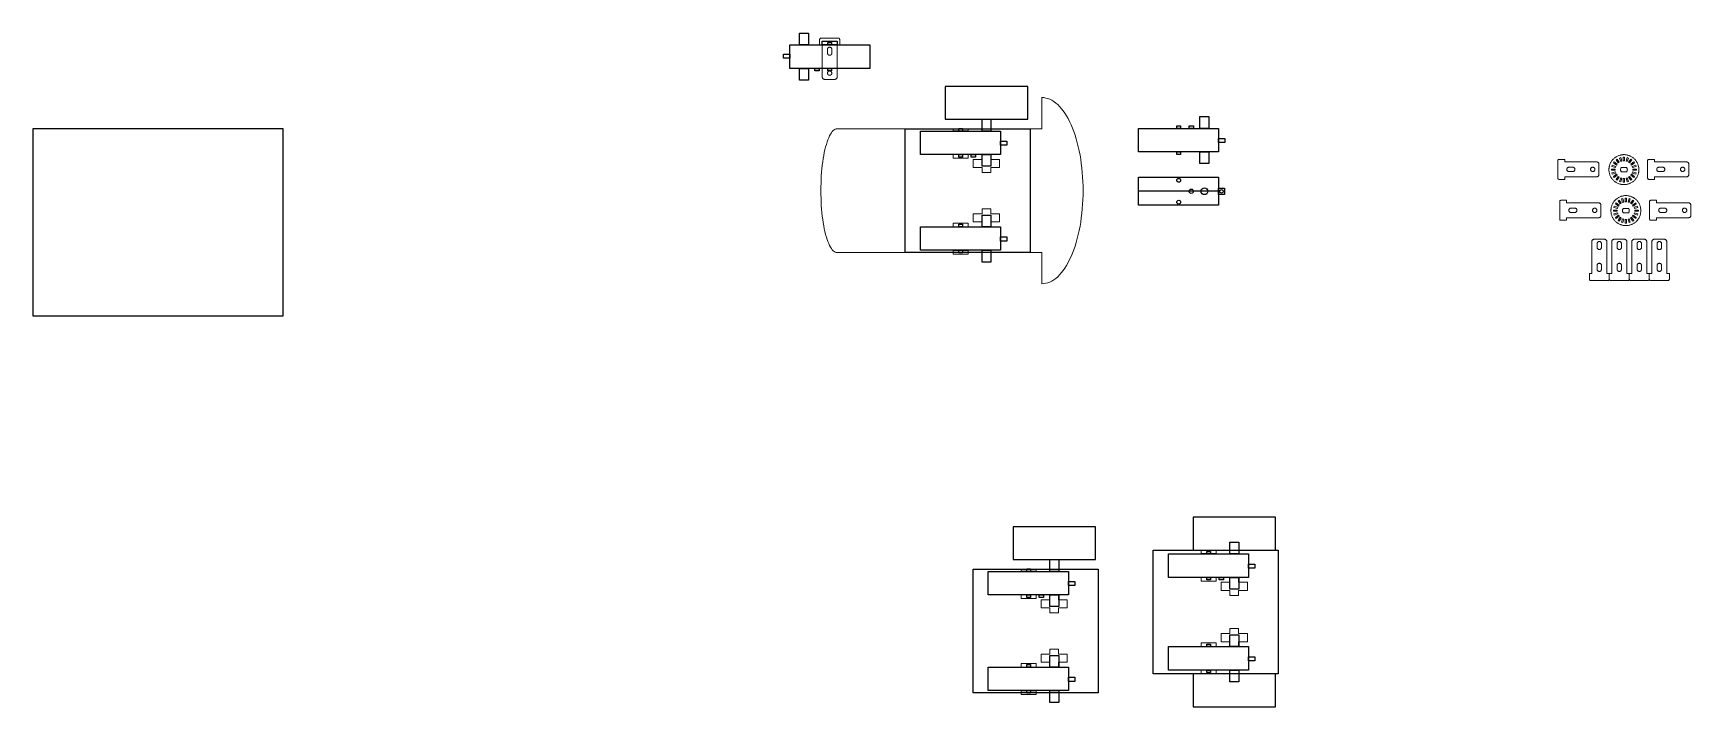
# Model space of a CAD drawing. Header units: millimetres. Extents: x 1808 to 3135, y 1219 to 1758.
import ezdxf

# ---------------------------------------------------------------- set-up
doc = ezdxf.new("R2010")
doc.units = ezdxf.units.MM
doc.layers.add('Layer 1', color=7, linetype='Continuous')

msp = doc.modelspace()

# ---------------------------------------------------------------- linework, layer by layer
for p, q in [((2439.6, 1748.3), (2439.6, 1751.3)), ((2439.6, 1751.3), (2451.6, 1751.3)), ((2451.6, 1748.3), (2439.6, 1748.3)), ((2451.6, 1751.3), (2451.6, 1748.3)), ((2556.6, 1679.4), (2544.6, 1679.4)), ((2756.9, 1631.2), (2692.9, 1631.2)), ((2745.7, 1631.2), (2735.2, 1631.2)), ((2756.9, 1620.1), (2745.7, 1620.1)), ((2755.1, 1341.1), (2743.1, 1341.1)), ((2610.9, 1327.1), (2598.9, 1327.1))]:
    msp.add_line(p, q)
for points in [[(2425, 1757.7), (2428.6, 1757.7), (2428.6, 1748.3), (2421.4, 1748.3), (2421.4, 1757.7), (2428.6, 1757.7)], [(2408.7, 1738.9), (2408.7, 1740.9), (2413.7, 1740.9), (2413.7, 1737.6), (2408.7, 1737.6), (2408.7, 1738.9)], [(2413.7, 1729.5), (2413.7, 1748.3), (2477.9, 1748.3), (2477.9, 1729.5), (2413.7, 1729.5)], [(2445.6, 1750.3), (2447.1, 1750.3), (2447.1, 1748.3), (2444.1, 1748.3), (2444.1, 1750.3), (2447.1, 1750.3)], [(2425, 1729.5), (2428.6, 1729.5), (2428.6, 1720.1), (2421.4, 1720.1), (2421.4, 1729.5), (2428.6, 1729.5)], [(2437.3, 1729.5), (2437.3, 1727.5), (2433.8, 1727.5), (2433.8, 1729.5), (2437.3, 1729.5)], [(2445.6, 1729.5), (2447.1, 1729.5), (2447.1, 1727.5), (2444.1, 1727.5), (2444.1, 1729.5), (2447.1, 1729.5)], [(2538.2, 1715.1), (2538.2, 1688.8), (2604.2, 1688.8), (2604.2, 1715.1), (2538.2, 1715.1)], [(2571.2, 1679.4), (2567.6, 1679.4), (2567.6, 1688.8), (2574.8, 1688.8), (2574.8, 1679.4), (2567.6, 1679.4)], [(2745.7, 1681.5), (2742.1, 1681.5), (2742.1, 1690.9), (2749.3, 1690.9), (2749.3, 1681.5), (2742.1, 1681.5)], [(1807.8, 1681.3), (2007.8, 1681.3), (2007.8, 1531.3), (1807.8, 1531.3), (1807.8, 1681.3)], [(2606.2, 1681.2), (2606.2, 1681.2), (2606.2, 1582.2), (2506.2, 1582.2), (2506.2, 1681.2), (2606.2, 1681.2)], [(2582.5, 1679.4), (2582.5, 1660.6), (2518.3, 1660.6), (2518.3, 1679.4), (2582.5, 1679.4)], [(2550.6, 1679.4), (2549.1, 1679.4), (2549.1, 1681.4), (2552.1, 1681.4), (2552.1, 1679.4), (2549.1, 1679.4)], [(2757, 1681.5), (2757, 1662.7), (2692.8, 1662.7), (2692.8, 1681.5), (2757, 1681.5)], [(2725.1, 1681.5), (2723.6, 1681.5), (2723.6, 1683.5), (2726.6, 1683.5), (2726.6, 1681.5), (2723.6, 1681.5)], [(2733.5, 1681.5), (2733.5, 1683.5), (2737, 1683.5), (2737, 1681.5), (2733.5, 1681.5)], [(2762, 1672.1), (2762, 1670.1), (2757, 1670.1), (2757, 1673.4), (2762, 1673.4), (2762, 1672.1)], [(2550.6, 1658.6), (2549.1, 1658.6), (2549.1, 1660.6), (2552.1, 1660.6), (2552.1, 1658.6), (2549.1, 1658.6)], [(2558.9, 1658.6), (2558.9, 1660.6), (2562.4, 1660.6), (2562.4, 1658.6), (2558.9, 1658.6)], [(2571.2, 1651.2), (2567.6, 1651.2), (2567.6, 1660.6), (2574.8, 1660.6), (2574.8, 1651.2), (2567.6, 1651.2)], [(2587.5, 1670), (2587.5, 1668), (2582.5, 1668), (2582.5, 1671.3), (2587.5, 1671.3), (2587.5, 1670)], [(2725.1, 1660.7), (2723.6, 1660.7), (2723.6, 1662.7), (2726.6, 1662.7), (2726.6, 1660.7), (2723.6, 1660.7)], [(2745.7, 1653.3), (2742.1, 1653.3), (2742.1, 1662.7), (2749.3, 1662.7), (2749.3, 1653.3), (2742.1, 1653.3)], [(2761.9, 1631.2), (2761.9, 1628.7), (2756.9, 1628.7), (2756.9, 1633.7), (2761.9, 1633.7), (2761.9, 1631.2)], [(2571.2, 1602.8), (2567.6, 1602.8), (2567.6, 1612.2), (2574.8, 1612.2), (2574.8, 1602.8), (2567.6, 1602.8)], [(2582.5, 1602.8), (2582.5, 1584), (2518.3, 1584), (2518.3, 1602.8), (2582.5, 1602.8)], [(2550.6, 1602.8), (2549.1, 1602.8), (2549.1, 1604.8), (2552.1, 1604.8), (2552.1, 1602.8), (2549.1, 1602.8)], [(2587.5, 1593.4), (2587.5, 1591.4), (2582.5, 1591.4), (2582.5, 1594.7), (2587.5, 1594.7), (2587.5, 1593.4)], [(2550.6, 1582), (2549.1, 1582), (2549.1, 1584), (2552.1, 1584), (2552.1, 1582), (2549.1, 1582)], [(2571.2, 1574.6), (2567.6, 1574.6), (2567.6, 1584), (2574.8, 1584), (2574.8, 1574.6), (2567.6, 1574.6)], [(2736.7, 1370.4), (2736.7, 1344.1), (2802.7, 1344.1), (2802.7, 1370.4), (2736.7, 1370.4)], [(2592.5, 1362.8), (2592.5, 1336.5), (2658.5, 1336.5), (2658.5, 1362.8), (2592.5, 1362.8)], [(2743.1, 1245.1), (2704.7, 1245.1), (2704.7, 1344.1), (2743.1, 1344.1)], [(2781, 1341.1), (2781, 1322.3), (2716.8, 1322.3), (2716.8, 1341.1), (2781, 1341.1)], [(2749.1, 1341.1), (2747.6, 1341.1), (2747.6, 1343.1), (2750.6, 1343.1), (2750.6, 1341.1), (2747.6, 1341.1)], [(2804.7, 1344.1), (2804.7, 1344.1), (2804.7, 1245.1), (2755.2, 1245.1)], [(2755.2, 1344.1), (2804.7, 1344.1)], [(2769.7, 1341.1), (2766.1, 1341.1), (2766.1, 1350.5), (2773.3, 1350.5), (2773.3, 1341.1), (2766.1, 1341.1)], [(2660.5, 1328.9), (2660.5, 1328.9), (2660.5, 1229.9), (2560.5, 1229.9), (2560.5, 1328.9), (2660.5, 1328.9)], [(2604.9, 1327.1), (2603.4, 1327.1), (2603.4, 1329.1), (2606.4, 1329.1), (2606.4, 1327.1), (2603.4, 1327.1)], [(2625.5, 1327.1), (2621.9, 1327.1), (2621.9, 1336.5), (2629.1, 1336.5), (2629.1, 1327.1), (2621.9, 1327.1)], [(2786, 1331.7), (2786, 1329.7), (2781, 1329.7), (2781, 1333), (2786, 1333), (2786, 1331.7)], [(2636.8, 1327.1), (2636.8, 1308.3), (2572.6, 1308.3), (2572.6, 1327.1), (2636.8, 1327.1)], [(2641.8, 1317.7), (2641.8, 1315.7), (2636.8, 1315.7), (2636.8, 1319), (2641.8, 1319), (2641.8, 1317.7)], [(2749.1, 1320.3), (2747.6, 1320.3), (2747.6, 1322.3), (2750.6, 1322.3), (2750.6, 1320.3), (2747.6, 1320.3)], [(2757.5, 1320.3), (2757.5, 1322.3), (2761, 1322.3), (2761, 1320.3), (2757.5, 1320.3)], [(2769.7, 1312.9), (2766.1, 1312.9), (2766.1, 1322.3), (2773.3, 1322.3), (2773.3, 1312.9), (2766.1, 1312.9)], [(2604.9, 1306.3), (2603.4, 1306.3), (2603.4, 1308.3), (2606.4, 1308.3), (2606.4, 1306.3), (2603.4, 1306.3)], [(2613.3, 1306.3), (2613.3, 1308.3), (2616.8, 1308.3), (2616.8, 1306.3), (2613.3, 1306.3)], [(2625.5, 1298.9), (2621.9, 1298.9), (2621.9, 1308.3), (2629.1, 1308.3), (2629.1, 1298.9), (2621.9, 1298.9)], [(2769.7, 1266.9), (2766.1, 1266.9), (2766.1, 1276.3), (2773.3, 1276.3), (2773.3, 1266.9), (2766.1, 1266.9)], [(2781, 1266.9), (2781, 1248.1), (2716.8, 1248.1), (2716.8, 1266.9), (2781, 1266.9)], [(2749.1, 1266.9), (2747.6, 1266.9), (2747.6, 1268.9), (2750.6, 1268.9), (2750.6, 1266.9), (2747.6, 1266.9)], [(2636.8, 1250.5), (2636.8, 1231.7), (2572.6, 1231.7), (2572.6, 1250.5), (2636.8, 1250.5)], [(2604.9, 1250.5), (2603.4, 1250.5), (2603.4, 1252.5), (2606.4, 1252.5), (2606.4, 1250.5), (2603.4, 1250.5)], [(2625.5, 1250.5), (2621.9, 1250.5), (2621.9, 1259.9), (2629.1, 1259.9), (2629.1, 1250.5), (2621.9, 1250.5)], [(2749.1, 1246.1), (2747.6, 1246.1), (2747.6, 1248.1), (2750.6, 1248.1), (2750.6, 1246.1), (2747.6, 1246.1)], [(2769.7, 1238.7), (2766.1, 1238.7), (2766.1, 1248.1), (2773.3, 1248.1), (2773.3, 1238.7), (2766.1, 1238.7)], [(2786, 1257.5), (2786, 1255.5), (2781, 1255.5), (2781, 1258.8), (2786, 1258.8), (2786, 1257.5)], [(2641.8, 1241.1), (2641.8, 1239.1), (2636.8, 1239.1), (2636.8, 1242.4), (2641.8, 1242.4), (2641.8, 1241.1)], [(2736.7, 1245.1), (2736.7, 1218.8), (2802.7, 1218.8), (2802.7, 1245.1), (2736.7, 1245.1)], [(2604.9, 1229.7), (2603.4, 1229.7), (2603.4, 1231.7), (2606.4, 1231.7), (2606.4, 1229.7), (2603.4, 1229.7)], [(2625.5, 1222.3), (2621.9, 1222.3), (2621.9, 1231.7), (2629.1, 1231.7), (2629.1, 1222.3), (2621.9, 1222.3)]]:
    msp.add_lwpolyline(points)
msp.add_lwpolyline([(2756.9, 1642.4), (2756.9, 1620.1), (2692.9, 1620.1), (2692.9, 1642.4)], close=True)
for centre, radius in [((2725.1, 1640), 1.5), ((2735.2, 1631.2), 1.75), ((2745.7, 1631.2), 2.7), ((2759.4, 1631.2), 1.4), ((2725.1, 1622.5), 1.5)]:
    msp.add_circle(centre, radius)
at = {"layer": 'Layer 1', "lineweight": 0}
for points in [[(2441.2, 1720.8), (2441, 1720.8), (2440.8, 1720.9), (2440.6, 1721), (2440.4, 1721.2), (2440.2, 1721.3), (2440.1, 1721.5), (2440, 1721.6), (2439.9, 1721.9), (2439.8, 1722.1), (2439.7, 1722.3), (2439.6, 1722.5), (2439.6, 1722.7), (2439.6, 1748.2), (2437.6, 1748.2), (2437.6, 1752.7), (2437.7, 1752.9), (2437.7, 1753.1), (2437.8, 1753.2), (2437.9, 1753.4), (2438, 1753.5), (2438.1, 1753.6), (2438.3, 1753.7), (2438.5, 1753.7), (2438.7, 1753.7), (2452.7, 1753.7), (2452.8, 1753.7), (2453, 1753.7), (2453.2, 1753.6), (2453.3, 1753.5), (2453.4, 1753.4), (2453.5, 1753.2), (2453.6, 1753.1), (2453.6, 1752.9), (2453.7, 1752.7), (2453.7, 1748.2), (2451.6, 1748.2), (2451.6, 1722.7), (2451.6, 1722.5), (2451.6, 1722.3), (2451.5, 1722.1), (2451.5, 1721.9), (2451.3, 1721.6), (2451.2, 1721.5), (2451.1, 1721.3), (2450.9, 1721.2), (2450.7, 1721), (2450.5, 1720.9), (2450.3, 1720.8), (2450.1, 1720.8), (2449.9, 1720.7), (2449.6, 1720.7), (2441.7, 1720.7), (2441.4, 1720.7), (2441.2, 1720.8)], [(2445.9, 1740), (2446.1, 1740), (2446.3, 1740.1), (2446.5, 1740.2), (2446.6, 1740.3), (2446.8, 1740.4), (2446.9, 1740.6), (2447.1, 1740.7), (2447.2, 1740.9), (2447.3, 1741.1), (2447.3, 1741.3), (2447.4, 1741.5), (2447.4, 1741.7), (2447.4, 1744.7), (2447.4, 1744.9), (2447.3, 1745.1), (2447.3, 1745.4), (2447.2, 1745.5), (2447.1, 1745.7), (2446.9, 1745.9), (2446.8, 1746), (2446.6, 1746.2), (2446.5, 1746.3), (2446.3, 1746.3), (2446.1, 1746.4), (2445.9, 1746.4), (2445.6, 1746.5), (2445.4, 1746.4), (2445.2, 1746.4), (2445, 1746.3), (2444.8, 1746.3), (2444.7, 1746.2), (2444.5, 1746), (2444.3, 1745.9), (2444.2, 1745.7), (2444.1, 1745.5), (2444, 1745.4), (2443.9, 1745.1), (2443.9, 1744.9), (2443.9, 1744.7), (2443.9, 1741.7), (2443.9, 1741.5), (2443.9, 1741.3), (2444, 1741.1), (2444.1, 1740.9), (2444.2, 1740.7), (2444.3, 1740.6), (2444.5, 1740.4), (2444.7, 1740.3), (2444.8, 1740.2), (2445, 1740.1), (2445.2, 1740), (2445.4, 1740), (2445.6, 1740), (2445.9, 1740)], [(2445.6, 1724), (2445.9, 1724), (2446.1, 1724), (2446.3, 1724.1), (2446.5, 1724.2), (2446.6, 1724.3), (2446.8, 1724.4), (2446.9, 1724.6), (2447.1, 1724.7), (2447.2, 1724.9), (2447.3, 1725.1), (2447.3, 1725.3), (2447.4, 1725.5), (2447.4, 1725.7), (2447.4, 1725.9), (2447.3, 1726.1), (2447.3, 1726.3), (2447.2, 1726.6), (2447.1, 1726.7), (2446.9, 1726.9), (2446.8, 1727), (2446.6, 1727.2), (2446.5, 1727.3), (2446.3, 1727.4), (2446.1, 1727.4), (2445.9, 1727.5), (2445.6, 1727.5), (2445.4, 1727.5), (2445.2, 1727.4), (2445, 1727.4), (2444.8, 1727.3), (2444.7, 1727.2), (2444.5, 1727), (2444.3, 1726.9), (2444.2, 1726.7), (2444.1, 1726.6), (2444, 1726.3), (2443.9, 1726.1), (2443.9, 1725.9), (2443.9, 1725.7), (2443.9, 1725.5), (2443.9, 1725.3), (2444, 1725.1), (2444.1, 1724.9), (2444.2, 1724.7), (2444.3, 1724.6), (2444.5, 1724.4), (2444.7, 1724.3), (2444.8, 1724.2), (2445, 1724.1), (2445.2, 1724), (2445.4, 1724), (2445.6, 1724)], [(2648.5, 1635.3), (2648.4, 1639), (2648.2, 1642.6), (2647.9, 1646.2), (2647.6, 1649.8), (2647.1, 1653.3), (2646.7, 1656.8), (2646.1, 1660.2), (2645.4, 1663.5), (2644.7, 1666.8), (2643.9, 1670), (2643, 1673.1), (2642.1, 1676), (2641.1, 1678.9), (2640, 1681.7), (2638.9, 1684.4), (2637.7, 1686.9), (2636.5, 1689.3), (2635.2, 1691.5), (2633.9, 1693.6), (2632.5, 1695.6), (2631.1, 1697.4), (2629.7, 1699), (2628.2, 1700.5), (2626.7, 1701.8), (2625.2, 1703), (2623.6, 1704), (2622, 1704.8), (2620.4, 1705.4), (2618.8, 1705.8), (2617.2, 1706.1), (2615.6, 1706.2), (2615.6, 1681.2), (2556.6, 1681.2), (2556.6, 1679.6), (2544.6, 1679.6), (2544.6, 1681.2), (2451.6, 1681.2), (2450.8, 1681.1), (2450, 1680.8), (2449.2, 1680.4), (2448.5, 1679.8), (2447.7, 1678.9), (2447, 1678), (2446.2, 1676.8), (2445.5, 1675.5), (2444.9, 1674), (2444.2, 1672.4), (2443.6, 1670.7), (2443, 1668.7), (2442.4, 1666.7), (2441.8, 1664.5), (2441.3, 1662.2), (2440.9, 1659.8), (2440.5, 1657.3), (2440.1, 1654.7), (2439.7, 1652), (2439.4, 1649.2), (2439.1, 1646.4), (2438.9, 1643.5), (2438.8, 1640.6), (2438.7, 1637.7), (2438.6, 1634.7), (2438.6, 1631.7), (2438.6, 1628.7), (2438.7, 1625.7), (2438.8, 1622.8), (2438.9, 1619.9), (2439.1, 1617), (2439.4, 1614.1), (2439.7, 1611.4), (2440.1, 1608.7), (2440.5, 1606.1), (2440.9, 1603.6), (2441.3, 1601.2), (2441.8, 1598.9), (2442.4, 1596.7), (2443, 1594.6), (2443.6, 1592.7), (2444.2, 1591), (2444.9, 1589.3), (2445.5, 1587.9), (2446.2, 1586.5), (2447, 1585.4), (2447.7, 1584.4), (2448.5, 1583.6), (2449.2, 1583), (2450, 1582.6), (2450.8, 1582.3), (2451.6, 1582.2), (2544.6, 1582.2), (2544.6, 1583.8), (2556.6, 1583.8), (2556.6, 1582.2), (2615.6, 1582.2), (2615.6, 1557.2), (2617.2, 1557.3), (2618.8, 1557.6), (2620.4, 1558), (2622, 1558.6), (2623.6, 1559.4), (2625.2, 1560.4), (2626.7, 1561.5), (2628.2, 1562.8), (2629.7, 1564.3), (2631.1, 1566), (2632.5, 1567.8), (2633.9, 1569.8), (2635.2, 1571.8), (2636.5, 1574.1), (2637.7, 1576.5), (2638.9, 1579), (2640, 1581.6), (2641.1, 1584.4), (2642.1, 1587.3), (2643, 1590.3), (2643.9, 1593.4), (2644.7, 1596.6), (2645.4, 1599.8), (2646.1, 1603.2), (2646.7, 1606.6), (2647.1, 1610), (2647.6, 1613.6), (2647.9, 1617.1), (2648.2, 1620.8), (2648.4, 1624.4), (2648.5, 1628), (2648.6, 1631.7), (2648.5, 1635.3)], [(2556.6, 1657.6), (2544.6, 1657.6), (2544.6, 1660.6), (2556.6, 1660.6), (2556.6, 1657.6)], [(2581.6, 1650.2), (2574.6, 1650.2), (2574.6, 1646.2), (2567.6, 1646.2), (2567.6, 1650.2), (2560.6, 1650.2), (2560.6, 1656.7), (2567.6, 1656.7), (2567.6, 1660.7), (2574.6, 1660.7), (2574.6, 1656.7), (2581.6, 1656.7), (2581.6, 1650.2)], [(3093.6, 1649.3), (3093.5, 1649.8), (3093.5, 1650.3), (3093.4, 1650.9), (3093.3, 1651.4), (3093.1, 1651.9), (3092.9, 1652.4), (3092.8, 1652.9), (3092.5, 1653.4), (3092.3, 1653.9), (3092.1, 1654.3), (3091.8, 1654.8), (3091.5, 1655.2), (3091.2, 1655.7), (3090.9, 1656.1), (3090.5, 1656.5), (3090.2, 1656.9), (3089.8, 1657.2), (3089.4, 1657.6), (3089, 1657.9), (3088.6, 1658.3), (3088.1, 1658.5), (3087.7, 1658.8), (3087.2, 1659.1), (3086.7, 1659.3), (3086.3, 1659.5), (3085.8, 1659.7), (3085.2, 1659.9), (3084.8, 1660.1), (3084.2, 1660.2), (3083.7, 1660.3), (3083.2, 1660.4), (3082.7, 1660.4), (3082.1, 1660.5), (3081.6, 1660.5), (3081.1, 1660.5), (3080.6, 1660.4), (3080, 1660.4), (3079.5, 1660.3), (3079, 1660.2), (3078.5, 1660.1), (3077.9, 1659.9), (3077.4, 1659.7), (3077, 1659.5), (3076.5, 1659.3), (3076, 1659.1), (3075.5, 1658.8), (3075.1, 1658.5), (3074.6, 1658.3), (3074.2, 1657.9), (3073.8, 1657.6), (3073.4, 1657.2), (3073, 1656.9), (3072.6, 1656.5), (3072.3, 1656.1), (3072, 1655.7), (3071.7, 1655.2), (3071.4, 1654.8), (3071.1, 1654.3), (3070.9, 1653.9), (3070.6, 1653.4), (3070.4, 1652.9), (3070.3, 1652.4), (3070.1, 1651.9), (3070, 1651.4), (3069.8, 1650.9), (3069.8, 1650.3), (3069.7, 1649.8), (3069.6, 1649.3), (3069.6, 1648.7), (3069.6, 1648.2), (3069.6, 1647.7), (3069.7, 1647.1), (3069.8, 1646.6), (3069.8, 1646.1), (3070, 1645.6), (3070.1, 1645.1), (3070.3, 1644.6), (3070.4, 1644.1), (3070.6, 1643.6), (3070.9, 1643.1), (3071.1, 1642.6), (3071.4, 1642.2), (3071.7, 1641.8), (3072, 1641.3), (3072.3, 1640.9), (3072.6, 1640.5), (3073, 1640.1), (3073.4, 1639.7), (3073.8, 1639.4), (3074.2, 1639), (3074.6, 1638.7), (3075.1, 1638.4), (3075.5, 1638.2), (3076, 1637.9), (3076.5, 1637.7), (3077, 1637.4), (3077.4, 1637.2), (3077.9, 1637.1), (3078.5, 1636.9), (3079, 1636.8), (3079.5, 1636.7), (3080, 1636.6), (3080.6, 1636.5), (3081.1, 1636.5), (3081.6, 1636.5), (3082.1, 1636.5), (3082.7, 1636.5), (3083.2, 1636.6), (3083.7, 1636.7), (3084.2, 1636.8), (3084.8, 1636.9), (3085.2, 1637.1), (3085.8, 1637.2), (3086.3, 1637.4), (3086.7, 1637.7), (3087.2, 1637.9), (3087.7, 1638.2), (3088.1, 1638.4), (3088.6, 1638.7), (3089, 1639), (3089.4, 1639.4), (3089.8, 1639.7), (3090.2, 1640.1), (3090.5, 1640.5), (3090.9, 1640.9), (3091.2, 1641.3), (3091.5, 1641.8), (3091.8, 1642.2), (3092.1, 1642.6), (3092.3, 1643.1), (3092.5, 1643.6), (3092.8, 1644.1), (3092.9, 1644.6), (3093.1, 1645.1), (3093.3, 1645.6), (3093.4, 1646.1), (3093.5, 1646.6), (3093.5, 1647.1), (3093.6, 1647.7), (3093.6, 1648.2), (3093.6, 1648.7), (3093.6, 1649.3)], [(3061.6, 1653.2), (3061.5, 1653.4), (3061.5, 1653.6), (3061.4, 1653.8), (3061.2, 1654), (3061.1, 1654.1), (3060.9, 1654.3), (3060.7, 1654.4), (3060.5, 1654.5), (3060.3, 1654.6), (3060.1, 1654.7), (3059.9, 1654.7), (3059.7, 1654.7), (3034.2, 1654.7), (3034.2, 1656.7), (3029.6, 1656.7), (3029.5, 1656.7), (3029.3, 1656.7), (3029.2, 1656.6), (3029, 1656.5), (3028.9, 1656.4), (3028.8, 1656.2), (3028.7, 1656.1), (3028.7, 1655.9), (3028.7, 1655.7), (3028.7, 1641.7), (3028.7, 1641.6), (3028.7, 1641.4), (3028.8, 1641.2), (3028.9, 1641.1), (3029, 1641), (3029.2, 1640.9), (3029.3, 1640.8), (3029.5, 1640.8), (3029.6, 1640.7), (3034.2, 1640.7), (3034.2, 1642.7), (3059.7, 1642.7), (3059.9, 1642.7), (3060.1, 1642.8), (3060.3, 1642.8), (3060.5, 1642.9), (3060.7, 1643), (3060.9, 1643.2), (3061.1, 1643.3), (3061.2, 1643.5), (3061.4, 1643.6), (3061.5, 1643.9), (3061.5, 1644.1), (3061.6, 1644.3), (3061.6, 1644.5), (3061.6, 1644.7), (3061.6, 1652.7), (3061.6, 1653), (3061.6, 1653.2)], [(3042.4, 1648.5), (3042.3, 1648.3), (3042.3, 1648.1), (3042.2, 1647.9), (3042.1, 1647.7), (3042, 1647.6), (3041.8, 1647.4), (3041.6, 1647.3), (3041.5, 1647.2), (3041.3, 1647.1), (3041.1, 1647), (3040.9, 1647), (3040.7, 1647), (3037.7, 1647), (3037.4, 1647), (3037.2, 1647), (3037, 1647.1), (3036.8, 1647.2), (3036.7, 1647.3), (3036.5, 1647.4), (3036.3, 1647.6), (3036.2, 1647.7), (3036.1, 1647.9), (3036, 1648.1), (3036, 1648.3), (3035.9, 1648.5), (3035.9, 1648.7), (3035.9, 1648.9), (3036, 1649.1), (3036, 1649.3), (3036.1, 1649.5), (3036.2, 1649.7), (3036.3, 1649.9), (3036.5, 1650), (3036.7, 1650.2), (3036.8, 1650.3), (3037, 1650.3), (3037.2, 1650.4), (3037.4, 1650.5), (3037.7, 1650.5), (3040.7, 1650.5), (3040.9, 1650.5), (3041.1, 1650.4), (3041.3, 1650.3), (3041.5, 1650.3), (3041.6, 1650.2), (3041.8, 1650), (3042, 1649.9), (3042.1, 1649.7), (3042.2, 1649.5), (3042.3, 1649.3), (3042.3, 1649.1), (3042.4, 1648.9), (3042.4, 1648.7), (3042.4, 1648.5)], [(3058.4, 1648.7), (3058.4, 1648.5), (3058.4, 1648.3), (3058.3, 1648.1), (3058.2, 1647.9), (3058.1, 1647.7), (3058, 1647.6), (3057.8, 1647.4), (3057.7, 1647.3), (3057.5, 1647.2), (3057.3, 1647.1), (3057.1, 1647), (3056.8, 1647), (3056.6, 1647), (3056.5, 1647), (3056.2, 1647), (3056, 1647.1), (3055.8, 1647.2), (3055.6, 1647.3), (3055.5, 1647.4), (3055.3, 1647.6), (3055.2, 1647.7), (3055.1, 1647.9), (3055, 1648.1), (3054.9, 1648.3), (3054.9, 1648.5), (3054.9, 1648.7), (3054.9, 1648.9), (3054.9, 1649.1), (3055, 1649.3), (3055.1, 1649.5), (3055.2, 1649.7), (3055.3, 1649.9), (3055.5, 1650), (3055.6, 1650.2), (3055.8, 1650.3), (3056, 1650.3), (3056.2, 1650.4), (3056.5, 1650.5), (3056.6, 1650.5), (3056.8, 1650.5), (3057.1, 1650.4), (3057.3, 1650.3), (3057.5, 1650.3), (3057.7, 1650.2), (3057.8, 1650), (3058, 1649.9), (3058.1, 1649.7), (3058.2, 1649.5), (3058.3, 1649.3), (3058.4, 1649.1), (3058.4, 1648.9), (3058.4, 1648.7)], [(3071.6, 1648), (3071.6, 1649), (3074.6, 1649), (3074.6, 1648), (3071.6, 1648)], [(3072.3, 1652.1), (3075.1, 1651.1), (3074.8, 1650.2), (3071.9, 1651.1), (3072.3, 1652.1)], [(3072.3, 1644.9), (3071.9, 1645.9), (3074.8, 1646.8), (3075.1, 1645.8), (3072.3, 1644.9)], [(3073.8, 1654.8), (3076.2, 1653), (3075.6, 1652.2), (3073.2, 1654), (3073.8, 1654.8)], [(3077.1, 1653.9), (3075.3, 1656.3), (3076.1, 1656.9), (3077.9, 1654.5), (3077.1, 1653.9)], [(3079, 1658.2), (3079.9, 1655.3), (3079, 1655), (3078, 1657.8), (3079, 1658.2)], [(3079.5, 1646.7), (3079.3, 1646.9), (3079.2, 1647.2), (3079.1, 1647.4), (3079, 1647.7), (3078.9, 1648), (3078.9, 1648.2), (3078.9, 1648.5), (3078.9, 1648.8), (3078.9, 1649), (3079, 1649.3), (3079.1, 1649.5), (3079.2, 1649.8), (3079.3, 1650), (3079.5, 1650.3), (3083.7, 1650.3), (3083.9, 1650), (3084, 1649.8), (3084.2, 1649.5), (3084.2, 1649.3), (3084.3, 1649), (3084.3, 1648.8), (3084.4, 1648.5), (3084.3, 1648.2), (3084.3, 1648), (3084.2, 1647.7), (3084.2, 1647.4), (3084, 1647.2), (3083.9, 1646.9), (3083.7, 1646.7), (3079.5, 1646.7)], [(3081.1, 1658.5), (3082.1, 1658.5), (3082.1, 1655.5), (3081.1, 1655.5), (3081.1, 1658.5)], [(3084.3, 1655), (3083.3, 1655.3), (3084.2, 1658.2), (3085.2, 1657.8), (3084.3, 1655)], [(3087.1, 1656.9), (3087.9, 1656.3), (3086.1, 1653.9), (3085.3, 1654.5), (3087.1, 1656.9)], [(3089.4, 1654.8), (3090, 1654), (3087.6, 1652.2), (3087, 1653), (3089.4, 1654.8)], [(3091, 1652.1), (3091.3, 1651.1), (3088.4, 1650.2), (3088.1, 1651.1), (3091, 1652.1)], [(3091, 1644.9), (3088.1, 1645.8), (3088.4, 1646.8), (3091.3, 1645.9), (3091, 1644.9)], [(3091.6, 1648), (3088.6, 1648), (3088.6, 1649), (3091.6, 1649), (3091.6, 1648)], [(3133.6, 1653.2), (3133.5, 1653.4), (3133.4, 1653.6), (3133.3, 1653.8), (3133.2, 1654), (3133, 1654.1), (3132.9, 1654.3), (3132.7, 1654.4), (3132.5, 1654.5), (3132.3, 1654.6), (3132.1, 1654.7), (3131.8, 1654.7), (3131.6, 1654.7), (3106.1, 1654.7), (3106.1, 1656.7), (3101.6, 1656.7), (3101.4, 1656.7), (3101.3, 1656.7), (3101.1, 1656.6), (3101, 1656.5), (3100.8, 1656.4), (3100.8, 1656.2), (3100.7, 1656.1), (3100.6, 1655.9), (3100.6, 1655.7), (3100.6, 1641.7), (3100.6, 1641.6), (3100.7, 1641.4), (3100.8, 1641.2), (3100.8, 1641.1), (3101, 1641), (3101.1, 1640.9), (3101.3, 1640.8), (3101.4, 1640.8), (3101.6, 1640.7), (3106.1, 1640.7), (3106.1, 1642.7), (3131.6, 1642.7), (3131.8, 1642.7), (3132.1, 1642.8), (3132.3, 1642.8), (3132.5, 1642.9), (3132.7, 1643), (3132.9, 1643.2), (3133, 1643.3), (3133.2, 1643.5), (3133.3, 1643.6), (3133.4, 1643.9), (3133.5, 1644.1), (3133.6, 1644.3), (3133.6, 1644.5), (3133.6, 1644.7), (3133.6, 1652.7), (3133.6, 1653), (3133.6, 1653.2)], [(3114.3, 1648.5), (3114.3, 1648.3), (3114.2, 1648.1), (3114.2, 1647.9), (3114.1, 1647.7), (3113.9, 1647.6), (3113.8, 1647.4), (3113.6, 1647.3), (3113.4, 1647.2), (3113.3, 1647.1), (3113, 1647), (3112.8, 1647), (3112.6, 1647), (3109.6, 1647), (3109.4, 1647), (3109.2, 1647), (3109, 1647.1), (3108.8, 1647.2), (3108.6, 1647.3), (3108.5, 1647.4), (3108.3, 1647.6), (3108.2, 1647.7), (3108.1, 1647.9), (3108, 1648.1), (3107.9, 1648.3), (3107.9, 1648.5), (3107.9, 1648.7), (3107.9, 1648.9), (3107.9, 1649.1), (3108, 1649.3), (3108.1, 1649.5), (3108.2, 1649.7), (3108.3, 1649.9), (3108.5, 1650), (3108.6, 1650.2), (3108.8, 1650.3), (3109, 1650.3), (3109.2, 1650.4), (3109.4, 1650.5), (3109.6, 1650.5), (3112.6, 1650.5), (3112.8, 1650.5), (3113, 1650.4), (3113.3, 1650.3), (3113.4, 1650.3), (3113.6, 1650.2), (3113.8, 1650), (3113.9, 1649.9), (3114.1, 1649.7), (3114.2, 1649.5), (3114.2, 1649.3), (3114.3, 1649.1), (3114.3, 1648.9), (3114.4, 1648.7), (3114.3, 1648.5)], [(3130.4, 1648.7), (3130.4, 1648.5), (3130.3, 1648.3), (3130.3, 1648.1), (3130.2, 1647.9), (3130, 1647.7), (3129.9, 1647.6), (3129.8, 1647.4), (3129.6, 1647.3), (3129.4, 1647.2), (3129.2, 1647.1), (3129, 1647), (3128.8, 1647), (3128.6, 1647), (3128.4, 1647), (3128.2, 1647), (3128, 1647.1), (3127.8, 1647.2), (3127.6, 1647.3), (3127.5, 1647.4), (3127.3, 1647.6), (3127.2, 1647.7), (3127.1, 1647.9), (3127, 1648.1), (3126.9, 1648.3), (3126.9, 1648.5), (3126.9, 1648.7), (3126.9, 1648.9), (3126.9, 1649.1), (3127, 1649.3), (3127.1, 1649.5), (3127.2, 1649.7), (3127.3, 1649.9), (3127.5, 1650), (3127.6, 1650.2), (3127.8, 1650.3), (3128, 1650.3), (3128.2, 1650.4), (3128.4, 1650.5), (3128.6, 1650.5), (3128.8, 1650.5), (3129, 1650.4), (3129.2, 1650.3), (3129.4, 1650.3), (3129.6, 1650.2), (3129.8, 1650), (3129.9, 1649.9), (3130, 1649.7), (3130.2, 1649.5), (3130.3, 1649.3), (3130.3, 1649.1), (3130.4, 1648.9), (3130.4, 1648.7)], [(3073.8, 1642.2), (3073.2, 1643), (3075.6, 1644.8), (3076.2, 1644), (3073.8, 1642.2)], [(3076.1, 1640.1), (3075.3, 1640.7), (3077.1, 1643.1), (3077.9, 1642.5), (3076.1, 1640.1)], [(3079, 1638.8), (3078, 1639.1), (3079, 1642), (3079.9, 1641.7), (3079, 1638.8)], [(3082.1, 1638.5), (3081.1, 1638.5), (3081.1, 1641.5), (3082.1, 1641.5), (3082.1, 1638.5)], [(3084.2, 1638.8), (3083.3, 1641.7), (3084.3, 1642), (3085.2, 1639.1), (3084.2, 1638.8)], [(3087.1, 1640.1), (3085.3, 1642.5), (3086.1, 1643.1), (3087.9, 1640.7), (3087.1, 1640.1)], [(3089.4, 1642.2), (3087, 1644), (3087.6, 1644.8), (3090, 1643), (3089.4, 1642.2)], [(3063.2, 1620.4), (3063.1, 1620.6), (3063, 1620.8), (3062.9, 1621), (3062.8, 1621.2), (3062.7, 1621.4), (3062.5, 1621.5), (3062.3, 1621.6), (3062.1, 1621.7), (3061.9, 1621.9), (3061.7, 1621.9), (3061.5, 1622), (3061.2, 1622), (3035.7, 1622), (3035.7, 1624), (3031.2, 1624), (3031, 1623.9), (3030.9, 1623.9), (3030.7, 1623.8), (3030.6, 1623.7), (3030.4, 1623.6), (3030.4, 1623.5), (3030.3, 1623.3), (3030.2, 1623.1), (3030.2, 1622.9), (3030.2, 1608.9), (3030.2, 1608.8), (3030.3, 1608.6), (3030.4, 1608.5), (3030.4, 1608.3), (3030.6, 1608.2), (3030.7, 1608.1), (3030.9, 1608), (3031, 1608), (3031.2, 1608), (3035.7, 1608), (3035.7, 1610), (3061.2, 1610), (3061.5, 1610), (3061.7, 1610), (3061.9, 1610.1), (3062.1, 1610.1), (3062.3, 1610.3), (3062.5, 1610.4), (3062.7, 1610.5), (3062.8, 1610.7), (3062.9, 1610.9), (3063, 1611.1), (3063.1, 1611.3), (3063.2, 1611.5), (3063.2, 1611.7), (3063.2, 1612), (3063.2, 1620), (3063.2, 1620.2), (3063.2, 1620.4)], [(3095.1, 1616.5), (3095.1, 1617), (3095, 1617.6), (3094.9, 1618.1), (3094.8, 1618.6), (3094.7, 1619.1), (3094.5, 1619.6), (3094.3, 1620.1), (3094.1, 1620.6), (3093.9, 1621.1), (3093.7, 1621.6), (3093.4, 1622), (3093.1, 1622.5), (3092.8, 1622.9), (3092.5, 1623.3), (3092.1, 1623.7), (3091.8, 1624.1), (3091.4, 1624.5), (3091, 1624.8), (3090.6, 1625.2), (3090.1, 1625.5), (3089.7, 1625.8), (3089.3, 1626.1), (3088.8, 1626.3), (3088.3, 1626.6), (3087.8, 1626.8), (3087.3, 1627), (3086.8, 1627.2), (3086.3, 1627.3), (3085.8, 1627.4), (3085.3, 1627.5), (3084.8, 1627.6), (3084.2, 1627.7), (3083.7, 1627.7), (3083.2, 1627.7), (3082.7, 1627.7), (3082.1, 1627.7), (3081.6, 1627.6), (3081.1, 1627.5), (3080.5, 1627.4), (3080, 1627.3), (3079.5, 1627.2), (3079, 1627), (3078.5, 1626.8), (3078, 1626.6), (3077.6, 1626.3), (3077.1, 1626.1), (3076.7, 1625.8), (3076.2, 1625.5), (3075.8, 1625.2), (3075.4, 1624.8), (3075, 1624.5), (3074.6, 1624.1), (3074.2, 1623.7), (3073.9, 1623.3), (3073.6, 1622.9), (3073.3, 1622.5), (3073, 1622), (3072.7, 1621.6), (3072.5, 1621.1), (3072.2, 1620.6), (3072, 1620.1), (3071.8, 1619.6), (3071.7, 1619.1), (3071.5, 1618.6), (3071.4, 1618.1), (3071.3, 1617.6), (3071.3, 1617), (3071.2, 1616.5), (3071.2, 1616), (3071.2, 1615.4), (3071.2, 1614.9), (3071.3, 1614.4), (3071.3, 1613.9), (3071.4, 1613.4), (3071.5, 1612.8), (3071.7, 1612.3), (3071.8, 1611.8), (3072, 1611.3), (3072.2, 1610.8), (3072.5, 1610.3), (3072.7, 1609.9), (3073, 1609.4), (3073.3, 1609), (3073.6, 1608.5), (3073.9, 1608.1), (3074.2, 1607.7), (3074.6, 1607.3), (3075, 1607), (3075.4, 1606.6), (3075.8, 1606.3), (3076.2, 1606), (3076.7, 1605.6), (3077.1, 1605.4), (3077.6, 1605.1), (3078, 1604.9), (3078.5, 1604.7), (3079, 1604.5), (3079.5, 1604.3), (3080, 1604.2), (3080.5, 1604), (3081.1, 1603.9), (3081.6, 1603.8), (3082.1, 1603.8), (3082.7, 1603.7), (3083.2, 1603.7), (3083.7, 1603.7), (3084.2, 1603.8), (3084.8, 1603.8), (3085.3, 1603.9), (3085.8, 1604), (3086.3, 1604.2), (3086.8, 1604.3), (3087.3, 1604.5), (3087.8, 1604.7), (3088.3, 1604.9), (3088.8, 1605.1), (3089.3, 1605.4), (3089.7, 1605.6), (3090.1, 1606), (3090.6, 1606.3), (3091, 1606.6), (3091.4, 1607), (3091.8, 1607.3), (3092.1, 1607.7), (3092.5, 1608.1), (3092.8, 1608.5), (3093.1, 1609), (3093.4, 1609.4), (3093.7, 1609.9), (3093.9, 1610.3), (3094.1, 1610.8), (3094.3, 1611.3), (3094.5, 1611.8), (3094.7, 1612.3), (3094.8, 1612.8), (3094.9, 1613.4), (3095, 1613.9), (3095.1, 1614.4), (3095.1, 1614.9), (3095.2, 1615.4), (3095.2, 1616), (3095.1, 1616.5)], [(3075.4, 1622), (3077.8, 1620.2), (3077.2, 1619.4), (3074.8, 1621.2), (3075.4, 1622)], [(3078.7, 1621.1), (3076.9, 1623.5), (3077.7, 1624.1), (3079.5, 1621.7), (3078.7, 1621.1)], [(3080.6, 1625.4), (3081.5, 1622.5), (3080.5, 1622.2), (3079.6, 1625.1), (3080.6, 1625.4)], [(3082.7, 1625.7), (3083.7, 1625.7), (3083.7, 1622.7), (3082.7, 1622.7), (3082.7, 1625.7)], [(3085.8, 1622.2), (3084.9, 1622.5), (3085.8, 1625.4), (3086.7, 1625.1), (3085.8, 1622.2)], [(3088.7, 1624.1), (3089.5, 1623.5), (3087.7, 1621.1), (3086.9, 1621.7), (3088.7, 1624.1)], [(3091, 1622), (3091.5, 1621.2), (3089.1, 1619.4), (3088.5, 1620.2), (3091, 1622)], [(3135.1, 1620.4), (3135.1, 1620.6), (3135, 1620.8), (3134.9, 1621), (3134.8, 1621.2), (3134.6, 1621.4), (3134.4, 1621.5), (3134.3, 1621.6), (3134.1, 1621.7), (3133.8, 1621.9), (3133.6, 1621.9), (3133.4, 1622), (3133.2, 1622), (3107.7, 1622), (3107.7, 1624), (3103.2, 1624), (3103, 1623.9), (3102.8, 1623.9), (3102.7, 1623.8), (3102.6, 1623.7), (3102.4, 1623.6), (3102.3, 1623.5), (3102.2, 1623.3), (3102.2, 1623.1), (3102.2, 1622.9), (3102.2, 1608.9), (3102.2, 1608.8), (3102.2, 1608.6), (3102.3, 1608.5), (3102.4, 1608.3), (3102.6, 1608.2), (3102.7, 1608.1), (3102.8, 1608), (3103, 1608), (3103.2, 1608), (3107.7, 1608), (3107.7, 1610), (3133.2, 1610), (3133.4, 1610), (3133.6, 1610), (3133.8, 1610.1), (3134.1, 1610.1), (3134.3, 1610.3), (3134.4, 1610.4), (3134.6, 1610.5), (3134.8, 1610.7), (3134.9, 1610.9), (3135, 1611.1), (3135.1, 1611.3), (3135.1, 1611.5), (3135.2, 1611.7), (3135.2, 1612), (3135.2, 1620), (3135.2, 1620.2), (3135.1, 1620.4)], [(2581.6, 1606.7), (2574.6, 1606.7), (2574.6, 1602.7), (2567.6, 1602.7), (2567.6, 1606.7), (2560.6, 1606.7), (2560.6, 1613.2), (2567.6, 1613.2), (2567.6, 1617.2), (2574.6, 1617.2), (2574.6, 1613.2), (2581.6, 1613.2), (2581.6, 1606.7)], [(3044, 1615.8), (3043.9, 1615.5), (3043.8, 1615.3), (3043.8, 1615.2), (3043.7, 1615), (3043.5, 1614.8), (3043.4, 1614.7), (3043.2, 1614.5), (3043, 1614.4), (3042.9, 1614.3), (3042.6, 1614.3), (3042.4, 1614.2), (3042.2, 1614.2), (3039.2, 1614.2), (3039, 1614.2), (3038.8, 1614.3), (3038.6, 1614.3), (3038.4, 1614.4), (3038.2, 1614.5), (3038.1, 1614.7), (3037.9, 1614.8), (3037.8, 1615), (3037.7, 1615.2), (3037.6, 1615.3), (3037.5, 1615.5), (3037.5, 1615.8), (3037.5, 1616), (3037.5, 1616.2), (3037.5, 1616.4), (3037.6, 1616.6), (3037.7, 1616.8), (3037.8, 1617), (3037.9, 1617.1), (3038.1, 1617.3), (3038.2, 1617.4), (3038.4, 1617.5), (3038.6, 1617.6), (3038.8, 1617.7), (3039, 1617.7), (3039.2, 1617.7), (3042.2, 1617.7), (3042.4, 1617.7), (3042.6, 1617.7), (3042.9, 1617.6), (3043, 1617.5), (3043.2, 1617.4), (3043.4, 1617.3), (3043.5, 1617.1), (3043.7, 1617), (3043.8, 1616.8), (3043.8, 1616.6), (3043.9, 1616.4), (3044, 1616.2), (3044, 1616), (3044, 1615.8)], [(3060, 1616), (3060, 1615.8), (3059.9, 1615.5), (3059.9, 1615.3), (3059.8, 1615.2), (3059.7, 1615), (3059.5, 1614.8), (3059.4, 1614.7), (3059.2, 1614.5), (3059.1, 1614.4), (3058.8, 1614.3), (3058.6, 1614.3), (3058.4, 1614.2), (3058.2, 1614.2), (3058, 1614.2), (3057.8, 1614.3), (3057.6, 1614.3), (3057.4, 1614.4), (3057.2, 1614.5), (3057.1, 1614.7), (3056.9, 1614.8), (3056.8, 1615), (3056.7, 1615.2), (3056.6, 1615.3), (3056.5, 1615.5), (3056.5, 1615.8), (3056.5, 1616), (3056.5, 1616.2), (3056.5, 1616.4), (3056.6, 1616.6), (3056.7, 1616.8), (3056.8, 1617), (3056.9, 1617.1), (3057.1, 1617.3), (3057.2, 1617.4), (3057.4, 1617.5), (3057.6, 1617.6), (3057.8, 1617.7), (3058, 1617.7), (3058.2, 1617.7), (3058.4, 1617.7), (3058.6, 1617.7), (3058.8, 1617.6), (3059.1, 1617.5), (3059.2, 1617.4), (3059.4, 1617.3), (3059.5, 1617.1), (3059.7, 1617), (3059.8, 1616.8), (3059.9, 1616.6), (3059.9, 1616.4), (3060, 1616.2), (3060, 1616)], [(3073.2, 1615.2), (3073.2, 1616.2), (3076.2, 1616.2), (3076.2, 1615.2), (3073.2, 1615.2)], [(3073.8, 1619.3), (3076.7, 1618.4), (3076.4, 1617.4), (3073.5, 1618.3), (3073.8, 1619.3)], [(3073.8, 1612.2), (3073.5, 1613.1), (3076.4, 1614), (3076.7, 1613.1), (3073.8, 1612.2)], [(3075.4, 1609.4), (3074.8, 1610.3), (3077.2, 1612), (3077.8, 1611.2), (3075.4, 1609.4)], [(3077.7, 1607.3), (3076.9, 1607.9), (3078.7, 1610.4), (3079.5, 1609.8), (3077.7, 1607.3)], [(3080.6, 1606.1), (3079.6, 1606.4), (3080.5, 1609.2), (3081.5, 1608.9), (3080.6, 1606.1)], [(3081.1, 1614), (3080.9, 1614.2), (3080.7, 1614.4), (3080.6, 1614.7), (3080.5, 1614.9), (3080.5, 1615.2), (3080.4, 1615.4), (3080.4, 1615.7), (3080.4, 1616), (3080.5, 1616.3), (3080.5, 1616.5), (3080.6, 1616.8), (3080.7, 1617), (3080.9, 1617.2), (3081.1, 1617.5), (3085.3, 1617.5), (3085.4, 1617.2), (3085.6, 1617), (3085.7, 1616.8), (3085.8, 1616.5), (3085.9, 1616.3), (3085.9, 1616), (3085.9, 1615.7), (3085.9, 1615.4), (3085.9, 1615.2), (3085.8, 1614.9), (3085.7, 1614.7), (3085.6, 1614.4), (3085.4, 1614.2), (3085.3, 1614), (3081.1, 1614)], [(3083.7, 1605.7), (3082.7, 1605.7), (3082.7, 1608.7), (3083.7, 1608.7), (3083.7, 1605.7)], [(3085.8, 1606.1), (3084.9, 1608.9), (3085.8, 1609.2), (3086.7, 1606.4), (3085.8, 1606.1)], [(3088.7, 1607.3), (3086.9, 1609.8), (3087.7, 1610.4), (3089.5, 1607.9), (3088.7, 1607.3)], [(3091, 1609.4), (3088.5, 1611.2), (3089.1, 1612), (3091.5, 1610.3), (3091, 1609.4)], [(3092.5, 1619.3), (3092.8, 1618.3), (3090, 1617.4), (3089.7, 1618.4), (3092.5, 1619.3)], [(3092.5, 1612.2), (3089.7, 1613.1), (3090, 1614), (3092.8, 1613.1), (3092.5, 1612.2)], [(3093.2, 1615.2), (3090.2, 1615.2), (3090.2, 1616.2), (3093.2, 1616.2), (3093.2, 1615.2)], [(3115.9, 1615.8), (3115.9, 1615.5), (3115.8, 1615.3), (3115.7, 1615.2), (3115.6, 1615), (3115.5, 1614.8), (3115.4, 1614.7), (3115.2, 1614.5), (3115, 1614.4), (3114.8, 1614.3), (3114.6, 1614.3), (3114.4, 1614.2), (3114.2, 1614.2), (3111.2, 1614.2), (3111, 1614.2), (3110.8, 1614.3), (3110.6, 1614.3), (3110.4, 1614.4), (3110.2, 1614.5), (3110, 1614.7), (3109.9, 1614.8), (3109.7, 1615), (3109.6, 1615.2), (3109.6, 1615.3), (3109.5, 1615.5), (3109.5, 1615.8), (3109.4, 1616), (3109.5, 1616.2), (3109.5, 1616.4), (3109.6, 1616.6), (3109.6, 1616.8), (3109.7, 1617), (3109.9, 1617.1), (3110, 1617.3), (3110.2, 1617.4), (3110.4, 1617.5), (3110.6, 1617.6), (3110.8, 1617.7), (3111, 1617.7), (3111.2, 1617.7), (3114.2, 1617.7), (3114.4, 1617.7), (3114.6, 1617.7), (3114.8, 1617.6), (3115, 1617.5), (3115.2, 1617.4), (3115.4, 1617.3), (3115.5, 1617.1), (3115.6, 1617), (3115.7, 1616.8), (3115.8, 1616.6), (3115.9, 1616.4), (3115.9, 1616.2), (3116, 1616), (3115.9, 1615.8)], [(3131.9, 1616), (3131.9, 1615.8), (3131.9, 1615.5), (3131.8, 1615.3), (3131.7, 1615.2), (3131.6, 1615), (3131.5, 1614.8), (3131.3, 1614.7), (3131.2, 1614.5), (3131, 1614.4), (3130.8, 1614.3), (3130.6, 1614.3), (3130.4, 1614.2), (3130.2, 1614.2), (3130, 1614.2), (3129.8, 1614.3), (3129.6, 1614.3), (3129.4, 1614.4), (3129.2, 1614.5), (3129, 1614.7), (3128.9, 1614.8), (3128.8, 1615), (3128.7, 1615.2), (3128.6, 1615.3), (3128.5, 1615.5), (3128.4, 1615.8), (3128.4, 1616), (3128.4, 1616.2), (3128.5, 1616.4), (3128.6, 1616.6), (3128.7, 1616.8), (3128.8, 1617), (3128.9, 1617.1), (3129, 1617.3), (3129.2, 1617.4), (3129.4, 1617.5), (3129.6, 1617.6), (3129.8, 1617.7), (3130, 1617.7), (3130.2, 1617.7), (3130.4, 1617.7), (3130.6, 1617.7), (3130.8, 1617.6), (3131, 1617.5), (3131.2, 1617.4), (3131.3, 1617.3), (3131.5, 1617.1), (3131.6, 1617), (3131.7, 1616.8), (3131.8, 1616.6), (3131.9, 1616.4), (3131.9, 1616.2), (3131.9, 1616)], [(2556.6, 1602.8), (2544.6, 1602.8), (2544.6, 1605.8), (2556.6, 1605.8), (2556.6, 1602.8)], [(3057.5, 1592.8), (3057.2, 1592.7), (3057, 1592.7), (3056.9, 1592.5), (3056.6, 1592.4), (3056.5, 1592.3), (3056.3, 1592.1), (3056.2, 1591.9), (3056.1, 1591.7), (3056, 1591.5), (3055.9, 1591.3), (3055.9, 1591.1), (3055.9, 1590.9), (3055.9, 1565.3), (3053.9, 1565.3), (3053.9, 1560.8), (3053.9, 1560.7), (3054, 1560.5), (3054, 1560.3), (3054.1, 1560.2), (3054.2, 1560.1), (3054.4, 1560), (3054.6, 1559.9), (3054.7, 1559.8), (3054.9, 1559.8), (3068.9, 1559.8), (3069.1, 1559.8), (3069.2, 1559.9), (3069.4, 1560), (3069.6, 1560.1), (3069.7, 1560.2), (3069.8, 1560.3), (3069.8, 1560.5), (3069.9, 1560.7), (3069.9, 1560.8), (3069.9, 1565.3), (3067.9, 1565.3), (3067.9, 1590.9), (3067.9, 1591.1), (3067.9, 1591.3), (3067.8, 1591.5), (3067.7, 1591.7), (3067.6, 1591.9), (3067.5, 1592.1), (3067.3, 1592.3), (3067.2, 1592.4), (3067, 1592.5), (3066.8, 1592.7), (3066.6, 1592.7), (3066.3, 1592.8), (3066.1, 1592.8), (3065.9, 1592.8), (3057.9, 1592.8), (3057.7, 1592.8), (3057.5, 1592.8)], [(3073.5, 1592.8), (3073.3, 1592.7), (3073, 1592.7), (3072.9, 1592.5), (3072.7, 1592.4), (3072.5, 1592.3), (3072.3, 1592.1), (3072.2, 1591.9), (3072.1, 1591.7), (3072, 1591.5), (3072, 1591.3), (3071.9, 1591.1), (3071.9, 1590.9), (3071.9, 1565.3), (3069.9, 1565.3), (3069.9, 1560.8), (3069.9, 1560.7), (3070, 1560.5), (3070.1, 1560.3), (3070.2, 1560.2), (3070.3, 1560.1), (3070.4, 1560), (3070.6, 1559.9), (3070.8, 1559.8), (3070.9, 1559.8), (3084.9, 1559.8), (3085.1, 1559.8), (3085.3, 1559.9), (3085.4, 1560), (3085.6, 1560.1), (3085.7, 1560.2), (3085.8, 1560.3), (3085.9, 1560.5), (3085.9, 1560.7), (3085.9, 1560.8), (3085.9, 1565.3), (3083.9, 1565.3), (3083.9, 1590.9), (3083.9, 1591.1), (3083.9, 1591.3), (3083.8, 1591.5), (3083.7, 1591.7), (3083.6, 1591.9), (3083.5, 1592.1), (3083.4, 1592.3), (3083.2, 1592.4), (3083, 1592.5), (3082.8, 1592.7), (3082.6, 1592.7), (3082.4, 1592.8), (3082.2, 1592.8), (3081.9, 1592.8), (3073.9, 1592.8), (3073.7, 1592.8), (3073.5, 1592.8)], [(3089.5, 1592.8), (3089.3, 1592.7), (3089.1, 1592.7), (3088.9, 1592.5), (3088.7, 1592.4), (3088.5, 1592.3), (3088.4, 1592.1), (3088.3, 1591.9), (3088.1, 1591.7), (3088, 1591.5), (3088, 1591.3), (3087.9, 1591.1), (3087.9, 1590.9), (3087.9, 1565.3), (3085.9, 1565.3), (3085.9, 1560.8), (3086, 1560.7), (3086, 1560.5), (3086.1, 1560.3), (3086.2, 1560.2), (3086.3, 1560.1), (3086.4, 1560), (3086.6, 1559.9), (3086.8, 1559.8), (3086.9, 1559.8), (3101, 1559.8), (3101.1, 1559.8), (3101.3, 1559.9), (3101.4, 1560), (3101.6, 1560.1), (3101.7, 1560.2), (3101.8, 1560.3), (3101.9, 1560.5), (3101.9, 1560.7), (3101.9, 1560.8), (3101.9, 1565.3), (3099.9, 1565.3), (3099.9, 1590.9), (3099.9, 1591.1), (3099.9, 1591.3), (3099.8, 1591.5), (3099.8, 1591.7), (3099.6, 1591.9), (3099.5, 1592.1), (3099.4, 1592.3), (3099.2, 1592.4), (3099, 1592.5), (3098.8, 1592.7), (3098.6, 1592.7), (3098.4, 1592.8), (3098.2, 1592.8), (3097.9, 1592.8), (3089.9, 1592.8), (3089.7, 1592.8), (3089.5, 1592.8)], [(3105.5, 1592.8), (3105.3, 1592.7), (3105.1, 1592.7), (3104.9, 1592.5), (3104.7, 1592.4), (3104.6, 1592.3), (3104.4, 1592.1), (3104.3, 1591.9), (3104.2, 1591.7), (3104.1, 1591.5), (3104, 1591.3), (3104, 1591.1), (3104, 1590.9), (3104, 1565.3), (3101.9, 1565.3), (3101.9, 1560.8), (3102, 1560.7), (3102, 1560.5), (3102.1, 1560.3), (3102.2, 1560.2), (3102.3, 1560.1), (3102.4, 1560), (3102.6, 1559.9), (3102.8, 1559.8), (3103, 1559.8), (3117, 1559.8), (3117.1, 1559.8), (3117.3, 1559.9), (3117.5, 1560), (3117.6, 1560.1), (3117.7, 1560.2), (3117.8, 1560.3), (3117.9, 1560.5), (3117.9, 1560.7), (3118, 1560.8), (3118, 1565.3), (3115.9, 1565.3), (3115.9, 1590.9), (3115.9, 1591.1), (3115.9, 1591.3), (3115.8, 1591.5), (3115.8, 1591.7), (3115.6, 1591.9), (3115.5, 1592.1), (3115.4, 1592.3), (3115.2, 1592.4), (3115, 1592.5), (3114.8, 1592.7), (3114.6, 1592.7), (3114.4, 1592.8), (3114.2, 1592.8), (3113.9, 1592.8), (3106, 1592.8), (3105.7, 1592.8), (3105.5, 1592.8)], [(2556.6, 1581), (2544.6, 1581), (2544.6, 1584), (2556.6, 1584), (2556.6, 1581)], [(3062.1, 1591.1), (3062.3, 1591), (3062.5, 1591), (3062.7, 1590.9), (3062.9, 1590.8), (3063.1, 1590.6), (3063.2, 1590.5), (3063.3, 1590.3), (3063.5, 1590.1), (3063.5, 1590), (3063.6, 1589.8), (3063.6, 1589.5), (3063.7, 1589.3), (3063.7, 1586.3), (3063.6, 1586.1), (3063.6, 1585.9), (3063.5, 1585.7), (3063.5, 1585.5), (3063.3, 1585.4), (3063.2, 1585.2), (3063.1, 1585), (3062.9, 1584.9), (3062.7, 1584.8), (3062.5, 1584.7), (3062.3, 1584.6), (3062.1, 1584.6), (3061.9, 1584.6), (3061.7, 1584.6), (3061.5, 1584.6), (3061.3, 1584.7), (3061.1, 1584.8), (3060.9, 1584.9), (3060.7, 1585), (3060.6, 1585.2), (3060.5, 1585.4), (3060.3, 1585.5), (3060.3, 1585.7), (3060.2, 1585.9), (3060.2, 1586.1), (3060.1, 1586.3), (3060.1, 1589.3), (3060.2, 1589.5), (3060.2, 1589.8), (3060.3, 1590), (3060.3, 1590.1), (3060.5, 1590.3), (3060.6, 1590.5), (3060.7, 1590.6), (3060.9, 1590.8), (3061.1, 1590.9), (3061.3, 1591), (3061.5, 1591), (3061.7, 1591.1), (3061.9, 1591.1), (3062.1, 1591.1)], [(3078.1, 1591.1), (3078.3, 1591), (3078.6, 1591), (3078.7, 1590.9), (3078.9, 1590.8), (3079.1, 1590.6), (3079.2, 1590.5), (3079.4, 1590.3), (3079.5, 1590.1), (3079.5, 1590), (3079.6, 1589.8), (3079.6, 1589.5), (3079.7, 1589.3), (3079.7, 1586.3), (3079.6, 1586.1), (3079.6, 1585.9), (3079.5, 1585.7), (3079.5, 1585.5), (3079.4, 1585.4), (3079.2, 1585.2), (3079.1, 1585), (3078.9, 1584.9), (3078.7, 1584.8), (3078.6, 1584.7), (3078.3, 1584.6), (3078.1, 1584.6), (3077.9, 1584.6), (3077.7, 1584.6), (3077.5, 1584.6), (3077.3, 1584.7), (3077.1, 1584.8), (3076.9, 1584.9), (3076.8, 1585), (3076.6, 1585.2), (3076.5, 1585.4), (3076.4, 1585.5), (3076.3, 1585.7), (3076.2, 1585.9), (3076.2, 1586.1), (3076.2, 1586.3), (3076.2, 1589.3), (3076.2, 1589.5), (3076.2, 1589.8), (3076.3, 1590), (3076.4, 1590.1), (3076.5, 1590.3), (3076.6, 1590.5), (3076.8, 1590.6), (3076.9, 1590.8), (3077.1, 1590.9), (3077.3, 1591), (3077.5, 1591), (3077.7, 1591.1), (3077.9, 1591.1), (3078.1, 1591.1)], [(3094.1, 1591.1), (3094.4, 1591), (3094.6, 1591), (3094.7, 1590.9), (3094.9, 1590.8), (3095.1, 1590.6), (3095.2, 1590.5), (3095.4, 1590.3), (3095.5, 1590.1), (3095.6, 1590), (3095.6, 1589.8), (3095.7, 1589.5), (3095.7, 1589.3), (3095.7, 1586.3), (3095.7, 1586.1), (3095.6, 1585.9), (3095.6, 1585.7), (3095.5, 1585.5), (3095.4, 1585.4), (3095.2, 1585.2), (3095.1, 1585), (3094.9, 1584.9), (3094.7, 1584.8), (3094.6, 1584.7), (3094.4, 1584.6), (3094.1, 1584.6), (3093.9, 1584.6), (3093.7, 1584.6), (3093.5, 1584.6), (3093.3, 1584.7), (3093.1, 1584.8), (3092.9, 1584.9), (3092.8, 1585), (3092.6, 1585.2), (3092.5, 1585.4), (3092.4, 1585.5), (3092.3, 1585.7), (3092.2, 1585.9), (3092.2, 1586.1), (3092.2, 1586.3), (3092.2, 1589.3), (3092.2, 1589.5), (3092.2, 1589.8), (3092.3, 1590), (3092.4, 1590.1), (3092.5, 1590.3), (3092.6, 1590.5), (3092.8, 1590.6), (3092.9, 1590.8), (3093.1, 1590.9), (3093.3, 1591), (3093.5, 1591), (3093.7, 1591.1), (3093.9, 1591.1), (3094.1, 1591.1)], [(3110.2, 1591.1), (3110.4, 1591), (3110.6, 1591), (3110.8, 1590.9), (3110.9, 1590.8), (3111.1, 1590.6), (3111.3, 1590.5), (3111.4, 1590.3), (3111.5, 1590.1), (3111.6, 1590), (3111.6, 1589.8), (3111.7, 1589.5), (3111.7, 1589.3), (3111.7, 1586.3), (3111.7, 1586.1), (3111.6, 1585.9), (3111.6, 1585.7), (3111.5, 1585.5), (3111.4, 1585.4), (3111.3, 1585.2), (3111.1, 1585), (3110.9, 1584.9), (3110.8, 1584.8), (3110.6, 1584.7), (3110.4, 1584.6), (3110.2, 1584.6), (3109.9, 1584.6), (3109.7, 1584.6), (3109.5, 1584.6), (3109.4, 1584.7), (3109.1, 1584.8), (3109, 1584.9), (3108.8, 1585), (3108.6, 1585.2), (3108.5, 1585.4), (3108.4, 1585.5), (3108.3, 1585.7), (3108.3, 1585.9), (3108.2, 1586.1), (3108.2, 1586.3), (3108.2, 1589.3), (3108.2, 1589.5), (3108.3, 1589.8), (3108.3, 1590), (3108.4, 1590.1), (3108.5, 1590.3), (3108.6, 1590.5), (3108.8, 1590.6), (3109, 1590.8), (3109.1, 1590.9), (3109.4, 1591), (3109.5, 1591), (3109.7, 1591.1), (3109.9, 1591.1), (3110.2, 1591.1)], [(3062.1, 1573.6), (3062.3, 1573.5), (3062.5, 1573.5), (3062.7, 1573.4), (3062.9, 1573.3), (3063.1, 1573.1), (3063.2, 1573), (3063.3, 1572.8), (3063.5, 1572.7), (3063.5, 1572.5), (3063.6, 1572.3), (3063.6, 1572.1), (3063.7, 1571.8), (3063.7, 1568.8), (3063.6, 1568.6), (3063.6, 1568.4), (3063.5, 1568.2), (3063.5, 1568), (3063.3, 1567.9), (3063.2, 1567.7), (3063.1, 1567.5), (3062.9, 1567.4), (3062.7, 1567.3), (3062.5, 1567.2), (3062.3, 1567.1), (3062.1, 1567.1), (3061.9, 1567.1), (3061.7, 1567.1), (3061.5, 1567.1), (3061.3, 1567.2), (3061.1, 1567.3), (3060.9, 1567.4), (3060.7, 1567.5), (3060.6, 1567.7), (3060.5, 1567.9), (3060.3, 1568), (3060.3, 1568.2), (3060.2, 1568.4), (3060.2, 1568.6), (3060.1, 1568.8), (3060.1, 1571.8), (3060.2, 1572.1), (3060.2, 1572.3), (3060.3, 1572.5), (3060.3, 1572.7), (3060.5, 1572.8), (3060.6, 1573), (3060.7, 1573.1), (3060.9, 1573.3), (3061.1, 1573.4), (3061.3, 1573.5), (3061.5, 1573.5), (3061.7, 1573.6), (3061.9, 1573.6), (3062.1, 1573.6)], [(3078.1, 1573.6), (3078.3, 1573.5), (3078.6, 1573.5), (3078.7, 1573.4), (3078.9, 1573.3), (3079.1, 1573.1), (3079.2, 1573), (3079.4, 1572.8), (3079.5, 1572.7), (3079.5, 1572.5), (3079.6, 1572.3), (3079.6, 1572.1), (3079.7, 1571.8), (3079.7, 1568.8), (3079.6, 1568.6), (3079.6, 1568.4), (3079.5, 1568.2), (3079.5, 1568), (3079.4, 1567.9), (3079.2, 1567.7), (3079.1, 1567.5), (3078.9, 1567.4), (3078.7, 1567.3), (3078.6, 1567.2), (3078.3, 1567.1), (3078.1, 1567.1), (3077.9, 1567.1), (3077.7, 1567.1), (3077.5, 1567.1), (3077.3, 1567.2), (3077.1, 1567.3), (3076.9, 1567.4), (3076.8, 1567.5), (3076.6, 1567.7), (3076.5, 1567.9), (3076.4, 1568), (3076.3, 1568.2), (3076.2, 1568.4), (3076.2, 1568.6), (3076.2, 1568.8), (3076.2, 1571.8), (3076.2, 1572.1), (3076.2, 1572.3), (3076.3, 1572.5), (3076.4, 1572.7), (3076.5, 1572.8), (3076.6, 1573), (3076.8, 1573.1), (3076.9, 1573.3), (3077.1, 1573.4), (3077.3, 1573.5), (3077.5, 1573.5), (3077.7, 1573.6), (3077.9, 1573.6), (3078.1, 1573.6)], [(3094.1, 1573.6), (3094.4, 1573.5), (3094.6, 1573.5), (3094.7, 1573.4), (3094.9, 1573.3), (3095.1, 1573.1), (3095.2, 1573), (3095.4, 1572.8), (3095.5, 1572.7), (3095.6, 1572.5), (3095.6, 1572.3), (3095.7, 1572.1), (3095.7, 1571.8), (3095.7, 1568.8), (3095.7, 1568.6), (3095.6, 1568.4), (3095.6, 1568.2), (3095.5, 1568), (3095.4, 1567.9), (3095.2, 1567.7), (3095.1, 1567.5), (3094.9, 1567.4), (3094.7, 1567.3), (3094.6, 1567.2), (3094.4, 1567.1), (3094.1, 1567.1), (3093.9, 1567.1), (3093.7, 1567.1), (3093.5, 1567.1), (3093.3, 1567.2), (3093.1, 1567.3), (3092.9, 1567.4), (3092.8, 1567.5), (3092.6, 1567.7), (3092.5, 1567.9), (3092.4, 1568), (3092.3, 1568.2), (3092.2, 1568.4), (3092.2, 1568.6), (3092.2, 1568.8), (3092.2, 1571.8), (3092.2, 1572.1), (3092.2, 1572.3), (3092.3, 1572.5), (3092.4, 1572.7), (3092.5, 1572.8), (3092.6, 1573), (3092.8, 1573.1), (3092.9, 1573.3), (3093.1, 1573.4), (3093.3, 1573.5), (3093.5, 1573.5), (3093.7, 1573.6), (3093.9, 1573.6), (3094.1, 1573.6)], [(3110.2, 1573.6), (3110.4, 1573.5), (3110.6, 1573.5), (3110.8, 1573.4), (3110.9, 1573.3), (3111.1, 1573.1), (3111.3, 1573), (3111.4, 1572.8), (3111.5, 1572.7), (3111.6, 1572.5), (3111.6, 1572.3), (3111.7, 1572.1), (3111.7, 1571.8), (3111.7, 1568.8), (3111.7, 1568.6), (3111.6, 1568.4), (3111.6, 1568.2), (3111.5, 1568), (3111.4, 1567.9), (3111.3, 1567.7), (3111.1, 1567.5), (3110.9, 1567.4), (3110.8, 1567.3), (3110.6, 1567.2), (3110.4, 1567.1), (3110.2, 1567.1), (3109.9, 1567.1), (3109.7, 1567.1), (3109.5, 1567.1), (3109.4, 1567.2), (3109.1, 1567.3), (3109, 1567.4), (3108.8, 1567.5), (3108.6, 1567.7), (3108.5, 1567.9), (3108.4, 1568), (3108.3, 1568.2), (3108.3, 1568.4), (3108.2, 1568.6), (3108.2, 1568.8), (3108.2, 1571.8), (3108.2, 1572.1), (3108.3, 1572.3), (3108.3, 1572.5), (3108.4, 1572.7), (3108.5, 1572.8), (3108.6, 1573), (3108.8, 1573.1), (3109, 1573.3), (3109.1, 1573.4), (3109.4, 1573.5), (3109.5, 1573.5), (3109.7, 1573.6), (3109.9, 1573.6), (3110.2, 1573.6)], [(2743.1, 1342.5), (2743.1, 1344.1), (2704.7, 1344.1)], [(2755.2, 1341.1), (2743.1, 1341.1), (2743.1, 1344.1)], [(2755.2, 1344.1), (2755.2, 1341.1)], [(2804.7, 1344.1), (2766.1, 1344.1)], [(2660.5, 1328.9), (2610.9, 1328.9), (2610.9, 1327.3), (2598.9, 1327.3), (2598.9, 1328.9), (2560.5, 1328.9)], [(2755.2, 1319.3), (2743.1, 1319.3), (2743.1, 1322.3), (2755.2, 1322.3), (2755.2, 1319.3)], [(2780.1, 1311.9), (2773.1, 1311.9), (2773.1, 1307.9), (2766.1, 1307.9), (2766.1, 1311.9), (2759.1, 1311.9), (2759.1, 1318.4), (2766.1, 1318.4), (2766.1, 1322.4), (2773.1, 1322.4), (2773.1, 1318.4), (2780.1, 1318.4), (2780.1, 1311.9)], [(2610.9, 1305.3), (2598.9, 1305.3), (2598.9, 1308.3), (2610.9, 1308.3), (2610.9, 1305.3)], [(2635.9, 1297.9), (2628.9, 1297.9), (2628.9, 1293.9), (2621.9, 1293.9), (2621.9, 1297.9), (2614.9, 1297.9), (2614.9, 1304.4), (2621.9, 1304.4), (2621.9, 1308.4), (2628.9, 1308.4), (2628.9, 1304.4), (2635.9, 1304.4), (2635.9, 1297.9)], [(2780.1, 1270.8), (2773.1, 1270.8), (2773.1, 1266.8), (2766.1, 1266.8), (2766.1, 1270.8), (2759.1, 1270.8), (2759.1, 1277.3), (2766.1, 1277.3), (2766.1, 1281.3), (2773.1, 1281.3), (2773.1, 1277.3), (2780.1, 1277.3), (2780.1, 1270.8)], [(2635.9, 1254.4), (2628.9, 1254.4), (2628.9, 1250.4), (2621.9, 1250.4), (2621.9, 1254.4), (2614.9, 1254.4), (2614.9, 1260.9), (2621.9, 1260.9), (2621.9, 1264.9), (2628.9, 1264.9), (2628.9, 1260.9), (2635.9, 1260.9), (2635.9, 1254.4)], [(2755.2, 1266.9), (2743.1, 1266.9), (2743.1, 1269.9), (2755.2, 1269.9), (2755.2, 1266.9)], [(2610.9, 1250.5), (2598.9, 1250.5), (2598.9, 1253.5), (2610.9, 1253.5), (2610.9, 1250.5)], [(2743.1, 1245.1), (2743.1, 1248.1), (2755.2, 1248.1), (2755.2, 1245.1)], [(2755.2, 1246.7), (2755.2, 1245.1), (2804.7, 1245.1)], [(2560.5, 1229.9), (2598.9, 1229.9), (2598.9, 1231.5), (2610.9, 1231.5), (2610.9, 1229.9), (2660.5, 1229.9)], [(2610.9, 1228.7), (2598.9, 1228.7), (2598.9, 1231.7), (2610.9, 1231.7), (2610.9, 1228.7)]]:
    msp.add_lwpolyline(points, dxfattribs=at)

doc.saveas('drawing.dxf')
